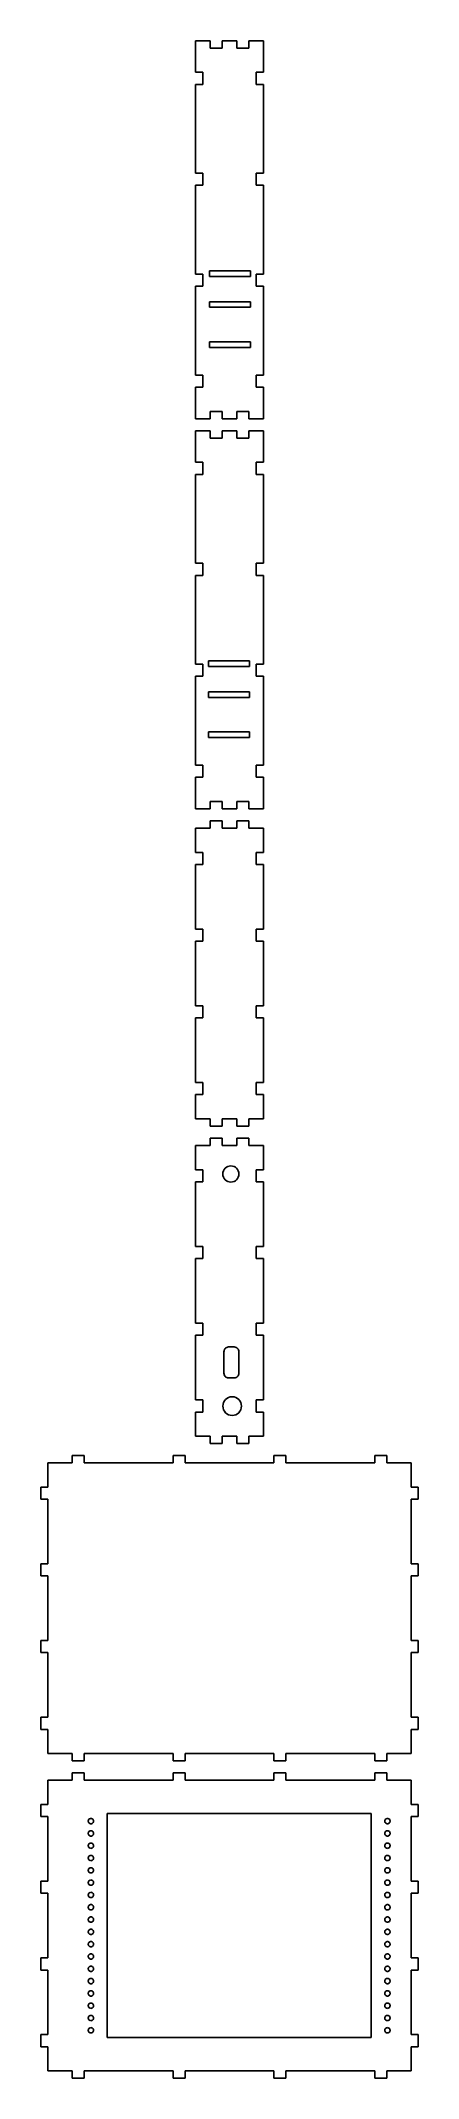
# Model space of a CAD drawing. Header units: metres. Extents: x -78 to 78, y -763 to 78.
import ezdxf

# ---------------------------------------------------------------- set-up
doc = ezdxf.new("R2010")
doc.units = ezdxf.units.M

msp = doc.modelspace()

# ---------------------------------------------------------------- linework, layer by layer
for p, q in [((-8, 78), (-14, 78)), ((-14, 78), (-14, 65)), ((-8, 75), (-8, 78)), ((3, 78), (-3, 78)), ((-3, 78), (-3, 75)), ((3, 75), (3, 78)), ((14, 78), (8, 78)), ((8, 78), (8, 75)), ((14, 65), (14, 78)), ((-3, 75), (-8, 75)), ((8, 75), (3, 75)), ((-14, 65), (-11, 65)), ((-11, 60), (-14, 60)), ((-14, 60), (-14, 23.3333)), ((-11, 65), (-11, 60)), ((11, 60), (11, 65)), ((11, 65), (14, 65)), ((14, 60), (11, 60)), ((14, 23.3333), (14, 60)), ((-14, 23.3333), (-11, 23.3333)), ((-11, 18.3333), (-14, 18.3333)), ((-14, 18.3333), (-14, -18.3333)), ((-11, 23.3333), (-11, 18.3333)), ((11, 18.3333), (11, 23.3333)), ((11, 23.3333), (14, 23.3333)), ((14, 18.3333), (11, 18.3333)), ((14, -18.3333), (14, 18.3333)), ((-14, -18.3333), (-11, -18.3333)), ((-11, -23.3333), (-14, -23.3333)), ((-14, -23.3333), (-14, -60)), ((-11, -18.3333), (-11, -23.3333)), ((-8.25586, -19.2959), (-8.25586, -16.9941)), ((-8.25586, -16.9941), (8.6377, -16.9941)), ((8.6377, -19.2959), (-8.25586, -19.2959)), ((8.6377, -16.9941), (8.6377, -19.2959)), ((11, -23.3333), (11, -18.3333)), ((11, -18.3333), (14, -18.3333)), ((14, -23.3333), (11, -23.3333)), ((14, -60), (14, -23.3333)), ((-8.25586, -32.0264), (-8.25586, -29.7236)), ((-8.25586, -29.7236), (8.6377, -29.7236)), ((8.6377, -32.0264), (-8.25586, -32.0264)), ((8.6377, -29.7236), (8.6377, -32.0264)), ((-8.25586, -48.583), (-8.25586, -46.2812)), ((-8.25586, -46.2812), (8.6377, -46.2812)), ((8.6377, -48.583), (-8.25586, -48.583)), ((8.6377, -46.2812), (8.6377, -48.583)), ((-14, -60), (-11, -60)), ((-11, -65), (-14, -65)), ((-14, -65), (-14, -78)), ((-11, -60), (-11, -65)), ((11, -65), (11, -60)), ((11, -60), (14, -60)), ((14, -65), (11, -65)), ((14, -78), (14, -65)), ((-8, -75), (-3, -75)), ((-8, -78), (-8, -75)), ((-3, -75), (-3, -78)), ((3, -78), (3, -75)), ((3, -75), (8, -75)), ((8, -75), (8, -78)), ((-14, -78), (-8, -78)), ((-8, -83), (-14, -83)), ((-14, -83), (-14, -96)), ((-8, -86), (-8, -83)), ((-3, -78), (3, -78)), ((3, -83), (-3, -83)), ((-3, -83), (-3, -86)), ((3, -86), (3, -83)), ((8, -78), (14, -78)), ((14, -83), (8, -83)), ((8, -83), (8, -86)), ((14, -96), (14, -83)), ((-3, -86), (-8, -86)), ((8, -86), (3, -86)), ((-14, -96), (-11, -96)), ((-11, -96), (-11, -101)), ((11, -101), (11, -96)), ((11, -96), (14, -96)), ((-11, -101), (-14, -101)), ((-14, -101), (-14, -137.667)), ((14, -101), (11, -101)), ((14, -137.667), (14, -101)), ((-14, -137.667), (-11, -137.667)), ((-11, -142.667), (-14, -142.667)), ((-14, -142.667), (-14, -179.333)), ((-11, -137.667), (-11, -142.667)), ((11, -142.667), (11, -137.667)), ((11, -137.667), (14, -137.667)), ((14, -142.667), (11, -142.667)), ((14, -179.333), (14, -142.667)), ((-14, -179.333), (-11, -179.333)), ((-11, -184.333), (-14, -184.333)), ((-14, -184.333), (-14, -221)), ((-11, -179.333), (-11, -184.333)), ((-8.6377, -180.296), (-8.6377, -177.994)), ((-8.6377, -177.994), (8.25586, -177.994)), ((8.25586, -180.296), (-8.6377, -180.296)), ((8.25586, -177.994), (8.25586, -180.296)), ((11, -184.333), (11, -179.333)), ((11, -179.333), (14, -179.333)), ((14, -184.333), (11, -184.333)), ((14, -221), (14, -184.333)), ((-8.6377, -193.026), (-8.6377, -190.724)), ((-8.6377, -190.724), (8.25586, -190.724)), ((8.25586, -193.026), (-8.6377, -193.026)), ((8.25586, -190.724), (8.25586, -193.026)), ((-8.6377, -209.583), (-8.6377, -207.281)), ((-8.6377, -207.281), (8.25586, -207.281)), ((8.25586, -209.583), (-8.6377, -209.583)), ((8.25586, -207.281), (8.25586, -209.583)), ((-14, -221), (-11, -221)), ((-11, -226), (-14, -226)), ((-14, -226), (-14, -239)), ((-11, -221), (-11, -226)), ((11, -226), (11, -221)), ((11, -221), (14, -221)), ((14, -226), (11, -226)), ((14, -239), (14, -226)), ((-14, -239), (-8, -239)), ((-8, -236), (-3, -236)), ((-8, -239), (-8, -236)), ((-3, -236), (-3, -239)), ((-3, -239), (3, -239)), ((3, -239), (3, -236)), ((3, -236), (8, -236)), ((8, -236), (8, -239)), ((8, -239), (14, -239)), ((-8, -247), (-14, -247)), ((-14, -247), (-14, -257)), ((-3, -244), (-8, -244)), ((-8, -244), (-8, -247)), ((-3, -247), (-3, -244)), ((3, -247), (-3, -247)), ((8, -244), (3, -244)), ((3, -244), (3, -247)), ((8, -247), (8, -244)), ((14, -247), (8, -247)), ((14, -257), (14, -247)), ((-14, -257), (-11, -257)), ((-11, -257), (-11, -262)), ((11, -262), (11, -257)), ((11, -257), (14, -257)), ((-11, -262), (-14, -262)), ((-14, -262), (-14, -288.667)), ((14, -262), (11, -262)), ((14, -288.667), (14, -262)), ((-14, -288.667), (-11, -288.667)), ((-11, -293.667), (-14, -293.667)), ((-14, -293.667), (-14, -320.333)), ((-11, -288.667), (-11, -293.667)), ((11, -293.667), (11, -288.667)), ((11, -288.667), (14, -288.667)), ((14, -293.667), (11, -293.667)), ((14, -320.333), (14, -293.667)), ((-14, -320.333), (-11, -320.333)), ((-11, -325.333), (-14, -325.333)), ((-14, -325.333), (-14, -352)), ((-11, -320.333), (-11, -325.333)), ((11, -325.333), (11, -320.333)), ((11, -320.333), (14, -320.333)), ((14, -325.333), (11, -325.333)), ((14, -352), (14, -325.333)), ((-14, -352), (-11, -352)), ((-11, -352), (-11, -357)), ((11, -357), (11, -352)), ((11, -352), (14, -352)), ((-11, -357), (-14, -357)), ((-14, -357), (-14, -367)), ((14, -357), (11, -357)), ((14, -367), (14, -357)), ((-14, -367), (-8, -367)), ((-8, -367), (-8, -370)), ((-8, -370), (-3, -370)), ((-3, -367), (3, -367)), ((-3, -370), (-3, -367)), ((3, -367), (3, -370)), ((3, -370), (8, -370)), ((8, -370), (8, -367)), ((8, -367), (14, -367)), ((-8, -378), (-14, -378)), ((-14, -378), (-14, -388)), ((-3, -375), (-8, -375)), ((-8, -375), (-8, -378)), ((-3, -378), (-3, -375)), ((3, -378), (-3, -378)), ((8, -375), (3, -375)), ((3, -375), (3, -378)), ((8, -378), (8, -375)), ((14, -378), (8, -378)), ((14, -388), (14, -378)), ((-1.28906, -387.003), (-0.72461, -386.695)), ((-0.72461, -386.695), (-0.09961, -386.502)), ((-0.09961, -386.502), (0.57129, -386.434)), ((0.57129, -386.434), (1.24219, -386.502)), ((1.24219, -386.502), (1.86719, -386.695)), ((1.86719, -386.695), (2.43262, -387.002)), ((-14, -388), (-11, -388)), ((-11, -393), (-14, -393)), ((-14, -393), (-14, -419.667)), ((-11, -388), (-11, -393)), ((-2.75684, -389.763), (-2.68945, -389.092)), ((-2.68945, -390.434), (-2.75684, -389.763)), ((-2.68945, -389.092), (-2.49512, -388.467)), ((-2.49512, -391.059), (-2.68945, -390.434)), ((-2.49512, -388.467), (-2.18848, -387.902)), ((-2.18848, -391.623), (-2.49512, -391.059)), ((-2.18848, -387.902), (-1.78223, -387.409)), ((-1.78223, -392.116), (-2.18848, -391.623)), ((-1.78223, -387.409), (-1.28906, -387.003)), ((-1.28906, -392.522), (-1.78223, -392.116)), ((-0.72461, -392.829), (-1.28906, -392.522)), ((-0.09961, -393.024), (-0.72461, -392.829)), ((0.57129, -393.091), (-0.09961, -393.024)), ((1.24219, -393.023), (0.57129, -393.091)), ((1.86719, -392.829), (1.24219, -393.023)), ((2.43262, -392.522), (1.86719, -392.829)), ((2.43262, -387.002), (2.92578, -387.409)), ((2.92578, -392.116), (2.43262, -392.522)), ((2.92578, -387.409), (3.33203, -387.901)), ((3.33203, -391.624), (2.92578, -392.116)), ((3.33203, -387.901), (3.63867, -388.467)), ((3.63867, -391.059), (3.33203, -391.624)), ((3.63867, -388.467), (3.83203, -389.093)), ((3.83203, -390.433), (3.63867, -391.059)), ((3.83203, -389.093), (3.90039, -389.763)), ((3.90039, -389.763), (3.83203, -390.433)), ((11, -393), (11, -388)), ((11, -388), (14, -388)), ((14, -393), (11, -393)), ((14, -419.667), (14, -393)), ((-14, -419.667), (-11, -419.667)), ((-11, -419.667), (-11, -424.667)), ((11, -424.667), (11, -419.667)), ((11, -419.667), (14, -419.667)), ((-11, -424.667), (-14, -424.667)), ((-14, -424.667), (-14, -451.333)), ((14, -424.667), (11, -424.667)), ((14, -451.333), (14, -424.667)), ((-14, -451.333), (-11, -451.333)), ((-11, -451.333), (-11, -456.333)), ((11, -456.333), (11, -451.333)), ((11, -451.333), (14, -451.333)), ((-11, -456.333), (-14, -456.333)), ((-14, -456.333), (-14, -483)), ((-2.27148, -462.709), (-2.16016, -462.345)), ((-2.16016, -462.345), (-1.98242, -462.018)), ((-1.98242, -462.018), (-1.74707, -461.732)), ((-1.74707, -461.732), (-1.46094, -461.495)), ((-1.46094, -461.495), (-1.13281, -461.317)), ((-1.13281, -461.317), (-0.76953, -461.207)), ((-0.76953, -461.207), (-0.37988, -461.168)), ((-0.37988, -461.168), (1.96484, -461.168)), ((1.96484, -461.168), (2.35547, -461.207)), ((2.35547, -461.207), (2.71875, -461.317)), ((2.71875, -461.317), (3.04688, -461.495)), ((3.04688, -461.495), (3.33203, -461.732)), ((3.33203, -461.732), (3.56738, -462.018)), ((3.56738, -462.018), (3.74512, -462.345)), ((3.74512, -462.345), (3.85742, -462.709)), ((14, -456.333), (11, -456.333)), ((14, -483), (14, -456.333)), ((-2.31152, -471.969), (-2.31055, -470.859)), ((-2.31055, -463.099), (-2.27148, -462.709)), ((-2.31055, -470.859), (-2.31055, -463.099)), ((3.85742, -462.709), (3.89648, -463.099)), ((3.89648, -463.099), (3.89648, -471.969)), ((-2.27148, -472.358), (-2.31152, -471.969)), ((-2.16016, -472.722), (-2.27148, -472.358)), ((-1.98242, -473.05), (-2.16016, -472.722)), ((-1.74707, -473.334), (-1.98242, -473.05)), ((-1.46094, -473.571), (-1.74707, -473.334)), ((-1.13281, -473.749), (-1.46094, -473.571)), ((-0.76953, -473.862), (-1.13281, -473.749)), ((-0.37988, -473.898), (-0.76953, -473.862)), ((1.96484, -473.898), (-0.37988, -473.898)), ((2.35547, -473.862), (1.96484, -473.898)), ((2.71875, -473.749), (2.35547, -473.862)), ((3.04688, -473.571), (2.71875, -473.749)), ((3.33203, -473.334), (3.04688, -473.571)), ((3.56738, -473.05), (3.33203, -473.334)), ((3.74512, -472.722), (3.56738, -473.05)), ((3.85742, -472.357), (3.74512, -472.722)), ((3.89648, -471.969), (3.85742, -472.357)), ((-14, -483), (-11, -483)), ((-11, -483), (-11, -488)), ((-2.73633, -485.565), (-2.6582, -484.791)), ((-2.6582, -486.339), (-2.73633, -485.565)), ((-2.6582, -484.791), (-2.43359, -484.069)), ((-2.43359, -487.061), (-2.6582, -486.339)), ((-2.43359, -484.069), (-2.08008, -483.418)), ((-2.08008, -487.712), (-2.43359, -487.061)), ((-2.08008, -483.418), (-1.61133, -482.85)), ((-1.61133, -488.28), (-2.08008, -487.712)), ((-1.61133, -482.85), (-1.04199, -482.38)), ((-1.04199, -482.38), (-0.38965, -482.025)), ((-0.38965, -482.025), (0.33105, -481.803)), ((0.33105, -481.803), (1.10449, -481.725)), ((1.10449, -481.725), (1.87891, -481.803)), ((1.87891, -481.803), (2.60059, -482.025)), ((2.60059, -482.025), (3.25195, -482.38)), ((3.25195, -482.38), (3.82129, -482.85)), ((3.82129, -482.85), (4.29004, -483.418)), ((4.29004, -487.712), (3.82129, -488.28)), ((4.29004, -483.418), (4.64453, -484.069)), ((4.64453, -487.061), (4.29004, -487.712)), ((4.64453, -484.069), (4.86719, -484.791)), ((4.86719, -486.339), (4.64453, -487.061)), ((4.86719, -484.791), (4.94629, -485.565)), ((4.94629, -485.565), (4.86719, -486.339)), ((11, -488), (11, -483)), ((11, -483), (14, -483)), ((-11, -488), (-14, -488)), ((-14, -488), (-14, -498)), ((-1.04199, -488.749), (-1.61133, -488.28)), ((-0.38965, -489.104), (-1.04199, -488.749)), ((0.33105, -489.328), (-0.38965, -489.104)), ((1.10449, -489.405), (0.33105, -489.328)), ((1.87891, -489.328), (1.10449, -489.405)), ((2.60059, -489.104), (1.87891, -489.328)), ((3.25195, -488.749), (2.60059, -489.104)), ((3.82129, -488.28), (3.25195, -488.749)), ((14, -488), (11, -488)), ((14, -498), (14, -488)), ((-14, -498), (-8, -498)), ((-8, -498), (-8, -501)), ((-8, -501), (-3, -501)), ((-3, -498), (3, -498)), ((-3, -501), (-3, -498)), ((3, -498), (3, -501)), ((3, -501), (8, -501)), ((8, -501), (8, -498)), ((8, -498), (14, -498)), ((-65, -509), (-75, -509)), ((-75, -509), (-75, -519)), ((-60, -506), (-65, -506)), ((-65, -506), (-65, -509)), ((-60, -509), (-60, -506)), ((-23.3333, -509), (-60, -509)), ((-18.3333, -506), (-23.3333, -506)), ((-23.3333, -506), (-23.3333, -509)), ((-18.3333, -509), (-18.3333, -506)), ((18.3333, -509), (-18.3333, -509)), ((23.3333, -506), (18.3333, -506)), ((18.3333, -506), (18.3333, -509)), ((23.3333, -509), (23.3333, -506)), ((60, -509), (23.3333, -509)), ((65, -506), (60, -506)), ((60, -506), (60, -509)), ((65, -509), (65, -506)), ((75, -509), (65, -509)), ((75, -519), (75, -509)), ((-75, -519), (-78, -519)), ((-78, -519), (-78, -524)), ((78, -519), (75, -519)), ((78, -524), (78, -519)), ((-78, -524), (-75, -524)), ((-75, -524), (-75, -550.667)), ((75, -550.667), (75, -524)), ((75, -524), (78, -524)), ((-75, -550.667), (-78, -550.667)), ((-78, -550.667), (-78, -555.667)), ((78, -550.667), (75, -550.667)), ((78, -555.667), (78, -550.667)), ((-78, -555.667), (-75, -555.667)), ((-75, -555.667), (-75, -582.333)), ((75, -582.333), (75, -555.667)), ((75, -555.667), (78, -555.667)), ((-75, -582.333), (-78, -582.333)), ((-78, -582.333), (-78, -587.333)), ((-78, -587.333), (-75, -587.333)), ((-75, -587.333), (-75, -614)), ((78, -582.333), (75, -582.333)), ((75, -614), (75, -587.333)), ((75, -587.333), (78, -587.333)), ((78, -587.333), (78, -582.333)), ((-75, -614), (-78, -614)), ((-78, -614), (-78, -619)), ((-78, -619), (-75, -619)), ((-75, -619), (-75, -629)), ((78, -614), (75, -614)), ((75, -629), (75, -619)), ((75, -619), (78, -619)), ((78, -619), (78, -614)), ((-75, -629), (-65, -629)), ((-65, -629), (-65, -632)), ((-60, -629), (-23.3333, -629)), ((-60, -632), (-60, -629)), ((-23.3333, -629), (-23.3333, -632)), ((-18.3333, -632), (-18.3333, -629)), ((-18.3333, -629), (18.3333, -629)), ((18.3333, -629), (18.3333, -632)), ((23.3333, -632), (23.3333, -629)), ((23.3333, -629), (60, -629)), ((60, -629), (60, -632)), ((65, -632), (65, -629)), ((65, -629), (75, -629)), ((-65, -632), (-60, -632)), ((-60, -637), (-65, -637)), ((-65, -637), (-65, -640)), ((-60, -640), (-60, -637)), ((-23.3333, -632), (-18.3333, -632)), ((-18.3333, -637), (-23.3333, -637)), ((-23.3333, -637), (-23.3333, -640)), ((-18.3333, -640), (-18.3333, -637)), ((18.3333, -632), (23.3333, -632)), ((23.3333, -637), (18.3333, -637)), ((18.3333, -637), (18.3333, -640)), ((23.3333, -640), (23.3333, -637)), ((60, -632), (65, -632)), ((65, -637), (60, -637)), ((60, -637), (60, -640)), ((65, -640), (65, -637)), ((-65, -640), (-75, -640)), ((-75, -640), (-75, -650)), ((-23.3333, -640), (-60, -640)), ((18.3333, -640), (-18.3333, -640)), ((60, -640), (23.3333, -640)), ((75, -640), (65, -640)), ((75, -650), (75, -640)), ((-75, -650), (-78, -650)), ((-78, -650), (-78, -655)), ((-78, -655), (-75, -655)), ((-75, -655), (-75, -681.667)), ((-58.0675, -656.124), (-57.8966, -655.97)), ((-57.8966, -655.97), (-57.6974, -655.855)), ((-57.6974, -655.855), (-57.4787, -655.784)), ((-57.4787, -655.784), (-57.25, -655.76)), ((-57.25, -655.76), (-57.0213, -655.784)), ((-57.0213, -655.784), (-56.8026, -655.855)), ((-56.8026, -655.855), (-56.6034, -655.97)), ((-56.6034, -655.97), (-56.4325, -656.124)), ((-50.5, -746.22), (-50.5, -653.78)), ((-50.5, -653.78), (58.5, -653.78)), ((58.5, -653.78), (58.5, -746.22)), ((64.4325, -656.124), (64.6034, -655.97)), ((64.6034, -655.97), (64.8026, -655.855)), ((64.8026, -655.855), (65.0213, -655.784)), ((65.0213, -655.784), (65.25, -655.76)), ((65.25, -655.76), (65.4787, -655.784)), ((65.4787, -655.784), (65.6974, -655.855)), ((65.6974, -655.855), (65.8966, -655.97)), ((65.8966, -655.97), (66.0675, -656.124)), ((78, -650), (75, -650)), ((75, -681.667), (75, -655)), ((75, -655), (78, -655)), ((78, -655), (78, -650)), ((-58.344, -656.745), (-58.2962, -656.52)), ((-58.344, -656.975), (-58.344, -656.745)), ((-58.2962, -657.2), (-58.344, -656.975)), ((-58.344, -661.825), (-58.2962, -661.6)), ((-58.344, -662.055), (-58.344, -661.825)), ((-58.2962, -662.28), (-58.344, -662.055)), ((-58.2962, -656.52), (-58.2026, -656.31)), ((-58.2026, -657.41), (-58.2962, -657.2)), ((-58.2962, -661.6), (-58.2026, -661.39)), ((-58.2026, -662.49), (-58.2962, -662.28)), ((-58.2026, -656.31), (-58.0675, -656.124)), ((-58.0675, -657.596), (-58.2026, -657.41)), ((-58.2026, -661.39), (-58.0675, -661.204)), ((-58.0675, -662.676), (-58.2026, -662.49)), ((-57.8966, -657.75), (-58.0675, -657.596)), ((-58.0675, -661.204), (-57.8966, -661.05)), ((-57.8966, -662.83), (-58.0675, -662.676)), ((-57.6974, -657.865), (-57.8966, -657.75)), ((-57.8966, -661.05), (-57.6974, -660.935)), ((-57.6974, -662.945), (-57.8966, -662.83)), ((-57.4787, -657.936), (-57.6974, -657.865)), ((-57.6974, -660.935), (-57.4787, -660.864)), ((-57.4787, -663.016), (-57.6974, -662.945)), ((-57.25, -657.96), (-57.4787, -657.936)), ((-57.4787, -660.864), (-57.25, -660.84)), ((-57.25, -663.04), (-57.4787, -663.016)), ((-57.0213, -657.936), (-57.25, -657.96)), ((-57.25, -660.84), (-57.0213, -660.864)), ((-57.0213, -663.016), (-57.25, -663.04)), ((-56.8026, -657.865), (-57.0213, -657.936)), ((-57.0213, -660.864), (-56.8026, -660.935)), ((-56.8026, -662.945), (-57.0213, -663.016)), ((-56.6034, -657.75), (-56.8026, -657.865)), ((-56.8026, -660.935), (-56.6034, -661.05)), ((-56.6034, -662.83), (-56.8026, -662.945)), ((-56.4325, -657.596), (-56.6034, -657.75)), ((-56.6034, -661.05), (-56.4325, -661.204)), ((-56.4325, -662.676), (-56.6034, -662.83)), ((-56.4325, -656.124), (-56.2974, -656.31)), ((-56.2974, -657.41), (-56.4325, -657.596)), ((-56.4325, -661.204), (-56.2974, -661.39)), ((-56.2974, -662.49), (-56.4325, -662.676)), ((-56.2974, -656.31), (-56.2038, -656.52)), ((-56.2038, -657.2), (-56.2974, -657.41)), ((-56.2974, -661.39), (-56.2038, -661.6)), ((-56.2038, -662.28), (-56.2974, -662.49)), ((-56.2038, -656.52), (-56.156, -656.745)), ((-56.156, -656.975), (-56.2038, -657.2)), ((-56.2038, -661.6), (-56.156, -661.825)), ((-56.156, -662.055), (-56.2038, -662.28)), ((-56.156, -656.745), (-56.156, -656.975)), ((-56.156, -661.825), (-56.156, -662.055)), ((64.156, -656.745), (64.2038, -656.52)), ((64.156, -656.975), (64.156, -656.745)), ((64.2038, -657.2), (64.156, -656.975)), ((64.156, -661.825), (64.2038, -661.6)), ((64.156, -662.055), (64.156, -661.825)), ((64.2038, -662.28), (64.156, -662.055)), ((64.2038, -656.52), (64.2974, -656.31)), ((64.2974, -657.41), (64.2038, -657.2)), ((64.2038, -661.6), (64.2974, -661.39)), ((64.2974, -662.49), (64.2038, -662.28)), ((64.2974, -656.31), (64.4325, -656.124)), ((64.4325, -657.596), (64.2974, -657.41)), ((64.2974, -661.39), (64.4325, -661.204)), ((64.4325, -662.676), (64.2974, -662.49)), ((64.6034, -657.75), (64.4325, -657.596)), ((64.4325, -661.204), (64.6034, -661.05)), ((64.6034, -662.83), (64.4325, -662.676)), ((64.8026, -657.865), (64.6034, -657.75)), ((64.6034, -661.05), (64.8026, -660.935)), ((64.8026, -662.945), (64.6034, -662.83)), ((65.0213, -657.936), (64.8026, -657.865)), ((64.8026, -660.935), (65.0213, -660.864)), ((65.0213, -663.016), (64.8026, -662.945)), ((65.25, -657.96), (65.0213, -657.936)), ((65.0213, -660.864), (65.25, -660.84)), ((65.25, -663.04), (65.0213, -663.016)), ((65.4787, -657.936), (65.25, -657.96)), ((65.25, -660.84), (65.4787, -660.864)), ((65.4787, -663.016), (65.25, -663.04)), ((65.6974, -657.865), (65.4787, -657.936)), ((65.4787, -660.864), (65.6974, -660.935)), ((65.6974, -662.945), (65.4787, -663.016)), ((65.8966, -657.75), (65.6974, -657.865)), ((65.6974, -660.935), (65.8966, -661.05)), ((65.8966, -662.83), (65.6974, -662.945)), ((66.0675, -657.596), (65.8966, -657.75)), ((65.8966, -661.05), (66.0675, -661.204)), ((66.0675, -662.676), (65.8966, -662.83)), ((66.0675, -656.124), (66.2026, -656.31)), ((66.2026, -657.41), (66.0675, -657.596)), ((66.0675, -661.204), (66.2026, -661.39)), ((66.2026, -662.49), (66.0675, -662.676)), ((66.2026, -656.31), (66.2962, -656.52)), ((66.2962, -657.2), (66.2026, -657.41)), ((66.2026, -661.39), (66.2962, -661.6)), ((66.2962, -662.28), (66.2026, -662.49)), ((66.2962, -656.52), (66.344, -656.745)), ((66.344, -656.975), (66.2962, -657.2)), ((66.2962, -661.6), (66.344, -661.825)), ((66.344, -662.055), (66.2962, -662.28)), ((66.344, -656.745), (66.344, -656.975)), ((66.344, -661.825), (66.344, -662.055)), ((-58.344, -666.905), (-58.2962, -666.68)), ((-58.344, -667.135), (-58.344, -666.905)), ((-58.2962, -667.36), (-58.344, -667.135)), ((-58.344, -671.985), (-58.2962, -671.76)), ((-58.344, -672.215), (-58.344, -671.985)), ((-58.2962, -672.44), (-58.344, -672.215)), ((-58.2962, -666.68), (-58.2026, -666.47)), ((-58.2026, -667.57), (-58.2962, -667.36)), ((-58.2962, -671.76), (-58.2026, -671.55)), ((-58.2026, -672.65), (-58.2962, -672.44)), ((-58.2026, -666.47), (-58.0675, -666.284)), ((-58.0675, -667.756), (-58.2026, -667.57)), ((-58.2026, -671.55), (-58.0675, -671.364)), ((-58.0675, -672.836), (-58.2026, -672.65)), ((-58.0675, -666.284), (-57.8966, -666.13)), ((-57.8966, -667.91), (-58.0675, -667.756)), ((-58.0675, -671.364), (-57.8966, -671.21)), ((-57.8966, -666.13), (-57.6974, -666.015)), ((-57.6974, -668.025), (-57.8966, -667.91)), ((-57.8966, -671.21), (-57.6974, -671.095)), ((-57.6974, -666.015), (-57.4787, -665.944)), ((-57.4787, -668.096), (-57.6974, -668.025)), ((-57.6974, -671.095), (-57.4787, -671.024)), ((-57.4787, -665.944), (-57.25, -665.92)), ((-57.25, -668.12), (-57.4787, -668.096)), ((-57.4787, -671.024), (-57.25, -671)), ((-57.25, -665.92), (-57.0213, -665.944)), ((-57.0213, -668.096), (-57.25, -668.12)), ((-57.25, -671), (-57.0213, -671.024)), ((-57.0213, -665.944), (-56.8026, -666.015)), ((-56.8026, -668.025), (-57.0213, -668.096)), ((-57.0213, -671.024), (-56.8026, -671.095)), ((-56.8026, -666.015), (-56.6034, -666.13)), ((-56.6034, -667.91), (-56.8026, -668.025)), ((-56.8026, -671.095), (-56.6034, -671.21)), ((-56.6034, -666.13), (-56.4325, -666.284)), ((-56.4325, -667.756), (-56.6034, -667.91)), ((-56.6034, -671.21), (-56.4325, -671.364)), ((-56.4325, -666.284), (-56.2974, -666.47)), ((-56.2974, -667.57), (-56.4325, -667.756)), ((-56.4325, -671.364), (-56.2974, -671.55)), ((-56.2974, -672.65), (-56.4325, -672.836)), ((-56.2974, -666.47), (-56.2038, -666.68)), ((-56.2038, -667.36), (-56.2974, -667.57)), ((-56.2974, -671.55), (-56.2038, -671.76)), ((-56.2038, -672.44), (-56.2974, -672.65)), ((-56.2038, -666.68), (-56.156, -666.905)), ((-56.156, -667.135), (-56.2038, -667.36)), ((-56.2038, -671.76), (-56.156, -671.985)), ((-56.156, -672.215), (-56.2038, -672.44)), ((-56.156, -666.905), (-56.156, -667.135)), ((-56.156, -671.985), (-56.156, -672.215)), ((64.156, -666.905), (64.2038, -666.68)), ((64.156, -667.135), (64.156, -666.905)), ((64.2038, -667.36), (64.156, -667.135)), ((64.156, -671.985), (64.2038, -671.76)), ((64.156, -672.215), (64.156, -671.985)), ((64.2038, -672.44), (64.156, -672.215)), ((64.2038, -666.68), (64.2974, -666.47)), ((64.2974, -667.57), (64.2038, -667.36)), ((64.2038, -671.76), (64.2974, -671.55)), ((64.2974, -672.65), (64.2038, -672.44)), ((64.2974, -666.47), (64.4325, -666.284)), ((64.4325, -667.756), (64.2974, -667.57)), ((64.2974, -671.55), (64.4325, -671.364)), ((64.4325, -672.836), (64.2974, -672.65)), ((64.4325, -666.284), (64.6034, -666.13)), ((64.6034, -667.91), (64.4325, -667.756)), ((64.4325, -671.364), (64.6034, -671.21)), ((64.6034, -666.13), (64.8026, -666.015)), ((64.8026, -668.025), (64.6034, -667.91)), ((64.6034, -671.21), (64.8026, -671.095)), ((64.8026, -666.015), (65.0213, -665.944)), ((65.0213, -668.096), (64.8026, -668.025)), ((64.8026, -671.095), (65.0213, -671.024)), ((65.0213, -665.944), (65.25, -665.92)), ((65.25, -668.12), (65.0213, -668.096)), ((65.0213, -671.024), (65.25, -671)), ((65.25, -665.92), (65.4787, -665.944)), ((65.4787, -668.096), (65.25, -668.12)), ((65.25, -671), (65.4787, -671.024)), ((65.4787, -665.944), (65.6974, -666.015)), ((65.6974, -668.025), (65.4787, -668.096)), ((65.4787, -671.024), (65.6974, -671.095)), ((65.6974, -666.015), (65.8966, -666.13)), ((65.8966, -667.91), (65.6974, -668.025)), ((65.6974, -671.095), (65.8966, -671.21)), ((65.8966, -666.13), (66.0675, -666.284)), ((66.0675, -667.756), (65.8966, -667.91)), ((65.8966, -671.21), (66.0675, -671.364)), ((66.0675, -666.284), (66.2026, -666.47)), ((66.2026, -667.57), (66.0675, -667.756)), ((66.0675, -671.364), (66.2026, -671.55)), ((66.2026, -672.65), (66.0675, -672.836)), ((66.2026, -666.47), (66.2962, -666.68)), ((66.2962, -667.36), (66.2026, -667.57)), ((66.2026, -671.55), (66.2962, -671.76)), ((66.2962, -672.44), (66.2026, -672.65)), ((66.2962, -666.68), (66.344, -666.905)), ((66.344, -667.135), (66.2962, -667.36)), ((66.2962, -671.76), (66.344, -671.985)), ((66.344, -672.215), (66.2962, -672.44)), ((66.344, -666.905), (66.344, -667.135)), ((66.344, -671.985), (66.344, -672.215)), ((-58.344, -677.065), (-58.2962, -676.84)), ((-58.344, -677.295), (-58.344, -677.065)), ((-58.2962, -677.52), (-58.344, -677.295)), ((-58.2962, -676.84), (-58.2026, -676.63)), ((-58.2026, -677.73), (-58.2962, -677.52)), ((-58.2026, -676.63), (-58.0675, -676.444)), ((-58.0675, -677.916), (-58.2026, -677.73)), ((-57.8966, -672.99), (-58.0675, -672.836)), ((-58.0675, -676.444), (-57.8966, -676.29)), ((-57.8966, -678.07), (-58.0675, -677.916)), ((-57.6974, -673.105), (-57.8966, -672.99)), ((-57.8966, -676.29), (-57.6974, -676.175)), ((-57.6974, -678.185), (-57.8966, -678.07)), ((-57.4787, -673.176), (-57.6974, -673.105)), ((-57.6974, -676.175), (-57.4787, -676.104)), ((-57.4787, -678.256), (-57.6974, -678.185)), ((-57.6974, -681.255), (-57.4787, -681.184)), ((-57.25, -673.2), (-57.4787, -673.176)), ((-57.4787, -676.104), (-57.25, -676.08)), ((-57.25, -678.28), (-57.4787, -678.256)), ((-57.4787, -681.184), (-57.25, -681.16)), ((-57.0213, -673.176), (-57.25, -673.2)), ((-57.25, -676.08), (-57.0213, -676.104)), ((-57.0213, -678.256), (-57.25, -678.28)), ((-57.25, -681.16), (-57.0213, -681.184)), ((-56.8026, -673.105), (-57.0213, -673.176)), ((-57.0213, -676.104), (-56.8026, -676.175)), ((-56.8026, -678.185), (-57.0213, -678.256)), ((-57.0213, -681.184), (-56.8026, -681.255)), ((-56.6034, -672.99), (-56.8026, -673.105)), ((-56.8026, -676.175), (-56.6034, -676.29)), ((-56.6034, -678.07), (-56.8026, -678.185)), ((-56.4325, -672.836), (-56.6034, -672.99)), ((-56.6034, -676.29), (-56.4325, -676.444)), ((-56.4325, -677.916), (-56.6034, -678.07)), ((-56.4325, -676.444), (-56.2974, -676.63)), ((-56.2974, -677.73), (-56.4325, -677.916)), ((-56.2974, -676.63), (-56.2038, -676.84)), ((-56.2038, -677.52), (-56.2974, -677.73)), ((-56.2038, -676.84), (-56.156, -677.065)), ((-56.156, -677.295), (-56.2038, -677.52)), ((-56.156, -677.065), (-56.156, -677.295)), ((64.156, -677.065), (64.2038, -676.84)), ((64.156, -677.295), (64.156, -677.065)), ((64.2038, -677.52), (64.156, -677.295)), ((64.2038, -676.84), (64.2974, -676.63)), ((64.2974, -677.73), (64.2038, -677.52)), ((64.2974, -676.63), (64.4325, -676.444)), ((64.4325, -677.916), (64.2974, -677.73)), ((64.6034, -672.99), (64.4325, -672.836)), ((64.4325, -676.444), (64.6034, -676.29)), ((64.6034, -678.07), (64.4325, -677.916)), ((64.8026, -673.105), (64.6034, -672.99)), ((64.6034, -676.29), (64.8026, -676.175)), ((64.8026, -678.185), (64.6034, -678.07)), ((65.0213, -673.176), (64.8026, -673.105)), ((64.8026, -676.175), (65.0213, -676.104)), ((65.0213, -678.256), (64.8026, -678.185)), ((64.8026, -681.255), (65.0213, -681.184)), ((65.25, -673.2), (65.0213, -673.176)), ((65.0213, -676.104), (65.25, -676.08)), ((65.25, -678.28), (65.0213, -678.256)), ((65.0213, -681.184), (65.25, -681.16)), ((65.4787, -673.176), (65.25, -673.2)), ((65.25, -676.08), (65.4787, -676.104)), ((65.4787, -678.256), (65.25, -678.28)), ((65.25, -681.16), (65.4787, -681.184)), ((65.6974, -673.105), (65.4787, -673.176)), ((65.4787, -676.104), (65.6974, -676.175)), ((65.6974, -678.185), (65.4787, -678.256)), ((65.4787, -681.184), (65.6974, -681.255)), ((65.8966, -672.99), (65.6974, -673.105)), ((65.6974, -676.175), (65.8966, -676.29)), ((65.8966, -678.07), (65.6974, -678.185)), ((66.0675, -672.836), (65.8966, -672.99)), ((65.8966, -676.29), (66.0675, -676.444)), ((66.0675, -677.916), (65.8966, -678.07)), ((66.0675, -676.444), (66.2026, -676.63)), ((66.2026, -677.73), (66.0675, -677.916)), ((66.2026, -676.63), (66.2962, -676.84)), ((66.2962, -677.52), (66.2026, -677.73)), ((66.2962, -676.84), (66.344, -677.065)), ((66.344, -677.295), (66.2962, -677.52)), ((66.344, -677.065), (66.344, -677.295)), ((-75, -681.667), (-78, -681.667)), ((-78, -681.667), (-78, -686.667)), ((-78, -686.667), (-75, -686.667)), ((-75, -686.667), (-75, -713.333)), ((-58.344, -682.145), (-58.2962, -681.92)), ((-58.344, -682.375), (-58.344, -682.145)), ((-58.2962, -682.6), (-58.344, -682.375)), ((-58.344, -687.225), (-58.2962, -687)), ((-58.344, -687.455), (-58.344, -687.225)), ((-58.2962, -687.68), (-58.344, -687.455)), ((-58.2962, -681.92), (-58.2026, -681.71)), ((-58.2026, -682.81), (-58.2962, -682.6)), ((-58.2962, -687), (-58.2026, -686.79)), ((-58.2026, -687.89), (-58.2962, -687.68)), ((-58.2026, -681.71), (-58.0675, -681.524)), ((-58.0675, -682.996), (-58.2026, -682.81)), ((-58.2026, -686.79), (-58.0675, -686.604)), ((-58.0675, -688.076), (-58.2026, -687.89)), ((-58.0675, -681.524), (-57.8966, -681.37)), ((-57.8966, -683.15), (-58.0675, -682.996)), ((-58.0675, -686.604), (-57.8966, -686.45)), ((-57.8966, -688.23), (-58.0675, -688.076)), ((-57.8966, -681.37), (-57.6974, -681.255)), ((-57.6974, -683.265), (-57.8966, -683.15)), ((-57.8966, -686.45), (-57.6974, -686.335)), ((-57.6974, -688.345), (-57.8966, -688.23)), ((-57.4787, -683.336), (-57.6974, -683.265)), ((-57.6974, -686.335), (-57.4787, -686.264)), ((-57.4787, -688.416), (-57.6974, -688.345)), ((-57.25, -683.36), (-57.4787, -683.336)), ((-57.4787, -686.264), (-57.25, -686.24)), ((-57.25, -688.44), (-57.4787, -688.416)), ((-57.0213, -683.336), (-57.25, -683.36)), ((-57.25, -686.24), (-57.0213, -686.264)), ((-57.0213, -688.416), (-57.25, -688.44)), ((-56.8026, -683.265), (-57.0213, -683.336)), ((-57.0213, -686.264), (-56.8026, -686.335)), ((-56.8026, -688.345), (-57.0213, -688.416)), ((-56.8026, -681.255), (-56.6034, -681.37)), ((-56.6034, -683.15), (-56.8026, -683.265)), ((-56.8026, -686.335), (-56.6034, -686.45)), ((-56.6034, -688.23), (-56.8026, -688.345)), ((-56.6034, -681.37), (-56.4325, -681.524)), ((-56.4325, -682.996), (-56.6034, -683.15)), ((-56.6034, -686.45), (-56.4325, -686.604)), ((-56.4325, -688.076), (-56.6034, -688.23)), ((-56.4325, -681.524), (-56.2974, -681.71)), ((-56.2974, -682.81), (-56.4325, -682.996)), ((-56.4325, -686.604), (-56.2974, -686.79)), ((-56.2974, -687.89), (-56.4325, -688.076)), ((-56.2974, -681.71), (-56.2038, -681.92)), ((-56.2038, -682.6), (-56.2974, -682.81)), ((-56.2974, -686.79), (-56.2038, -687)), ((-56.2038, -687.68), (-56.2974, -687.89)), ((-56.2038, -681.92), (-56.156, -682.145)), ((-56.156, -682.375), (-56.2038, -682.6)), ((-56.2038, -687), (-56.156, -687.225)), ((-56.156, -687.455), (-56.2038, -687.68)), ((-56.156, -682.145), (-56.156, -682.375)), ((-56.156, -687.225), (-56.156, -687.455)), ((64.156, -682.145), (64.2038, -681.92)), ((64.156, -682.375), (64.156, -682.145)), ((64.2038, -682.6), (64.156, -682.375)), ((64.156, -687.225), (64.2038, -687)), ((64.156, -687.455), (64.156, -687.225)), ((64.2038, -687.68), (64.156, -687.455)), ((64.2038, -681.92), (64.2974, -681.71)), ((64.2974, -682.81), (64.2038, -682.6)), ((64.2038, -687), (64.2974, -686.79)), ((64.2974, -687.89), (64.2038, -687.68)), ((64.2974, -681.71), (64.4325, -681.524)), ((64.4325, -682.996), (64.2974, -682.81)), ((64.2974, -686.79), (64.4325, -686.604)), ((64.4325, -688.076), (64.2974, -687.89)), ((64.4325, -681.524), (64.6034, -681.37)), ((64.6034, -683.15), (64.4325, -682.996)), ((64.4325, -686.604), (64.6034, -686.45)), ((64.6034, -688.23), (64.4325, -688.076)), ((64.6034, -681.37), (64.8026, -681.255)), ((64.8026, -683.265), (64.6034, -683.15)), ((64.6034, -686.45), (64.8026, -686.335)), ((64.8026, -688.345), (64.6034, -688.23)), ((65.0213, -683.336), (64.8026, -683.265)), ((64.8026, -686.335), (65.0213, -686.264)), ((65.0213, -688.416), (64.8026, -688.345)), ((65.25, -683.36), (65.0213, -683.336)), ((65.0213, -686.264), (65.25, -686.24)), ((65.25, -688.44), (65.0213, -688.416)), ((65.4787, -683.336), (65.25, -683.36)), ((65.25, -686.24), (65.4787, -686.264)), ((65.4787, -688.416), (65.25, -688.44)), ((65.6974, -683.265), (65.4787, -683.336)), ((65.4787, -686.264), (65.6974, -686.335)), ((65.6974, -688.345), (65.4787, -688.416)), ((65.6974, -681.255), (65.8966, -681.37)), ((65.8966, -683.15), (65.6974, -683.265)), ((65.6974, -686.335), (65.8966, -686.45)), ((65.8966, -688.23), (65.6974, -688.345)), ((65.8966, -681.37), (66.0675, -681.524)), ((66.0675, -682.996), (65.8966, -683.15)), ((65.8966, -686.45), (66.0675, -686.604)), ((66.0675, -688.076), (65.8966, -688.23)), ((66.0675, -681.524), (66.2026, -681.71)), ((66.2026, -682.81), (66.0675, -682.996)), ((66.0675, -686.604), (66.2026, -686.79)), ((66.2026, -687.89), (66.0675, -688.076)), ((66.2026, -681.71), (66.2962, -681.92)), ((66.2962, -682.6), (66.2026, -682.81)), ((66.2026, -686.79), (66.2962, -687)), ((66.2962, -687.68), (66.2026, -687.89)), ((66.2962, -681.92), (66.344, -682.145)), ((66.344, -682.375), (66.2962, -682.6)), ((66.2962, -687), (66.344, -687.225)), ((66.344, -687.455), (66.2962, -687.68)), ((66.344, -682.145), (66.344, -682.375)), ((66.344, -687.225), (66.344, -687.455)), ((78, -681.667), (75, -681.667)), ((75, -713.333), (75, -686.667)), ((75, -686.667), (78, -686.667)), ((78, -686.667), (78, -681.667)), ((-58.344, -692.305), (-58.2962, -692.08)), ((-58.344, -692.535), (-58.344, -692.305)), ((-58.2962, -692.76), (-58.344, -692.535)), ((-58.344, -697.385), (-58.2962, -697.16)), ((-58.344, -697.615), (-58.344, -697.385)), ((-58.2962, -697.84), (-58.344, -697.615)), ((-58.2962, -692.08), (-58.2026, -691.87)), ((-58.2026, -692.97), (-58.2962, -692.76)), ((-58.2962, -697.16), (-58.2026, -696.95)), ((-58.2026, -698.05), (-58.2962, -697.84)), ((-58.2026, -691.87), (-58.0675, -691.684)), ((-58.0675, -693.156), (-58.2026, -692.97)), ((-58.2026, -696.95), (-58.0675, -696.764)), ((-58.0675, -691.684), (-57.8966, -691.53)), ((-57.8966, -693.31), (-58.0675, -693.156)), ((-58.0675, -696.764), (-57.8966, -696.61)), ((-57.8966, -691.53), (-57.6974, -691.415)), ((-57.6974, -693.425), (-57.8966, -693.31)), ((-57.8966, -696.61), (-57.6974, -696.495)), ((-57.6974, -691.415), (-57.4787, -691.344)), ((-57.4787, -693.496), (-57.6974, -693.425)), ((-57.6974, -696.495), (-57.4787, -696.424)), ((-57.4787, -691.344), (-57.25, -691.32)), ((-57.25, -693.52), (-57.4787, -693.496)), ((-57.4787, -696.424), (-57.25, -696.4)), ((-57.25, -691.32), (-57.0213, -691.344)), ((-57.0213, -693.496), (-57.25, -693.52)), ((-57.25, -696.4), (-57.0213, -696.424)), ((-57.0213, -691.344), (-56.8026, -691.415)), ((-56.8026, -693.425), (-57.0213, -693.496)), ((-57.0213, -696.424), (-56.8026, -696.495)), ((-56.8026, -691.415), (-56.6034, -691.53)), ((-56.6034, -693.31), (-56.8026, -693.425)), ((-56.8026, -696.495), (-56.6034, -696.61)), ((-56.6034, -691.53), (-56.4325, -691.684)), ((-56.4325, -693.156), (-56.6034, -693.31)), ((-56.6034, -696.61), (-56.4325, -696.764)), ((-56.4325, -691.684), (-56.2974, -691.87)), ((-56.2974, -692.97), (-56.4325, -693.156)), ((-56.4325, -696.764), (-56.2974, -696.95)), ((-56.2974, -691.87), (-56.2038, -692.08)), ((-56.2038, -692.76), (-56.2974, -692.97)), ((-56.2974, -696.95), (-56.2038, -697.16)), ((-56.2038, -697.84), (-56.2974, -698.05)), ((-56.2038, -692.08), (-56.156, -692.305)), ((-56.156, -692.535), (-56.2038, -692.76)), ((-56.2038, -697.16), (-56.156, -697.385)), ((-56.156, -697.615), (-56.2038, -697.84)), ((-56.156, -692.305), (-56.156, -692.535)), ((-56.156, -697.385), (-56.156, -697.615)), ((64.156, -692.305), (64.2038, -692.08)), ((64.156, -692.535), (64.156, -692.305)), ((64.2038, -692.76), (64.156, -692.535)), ((64.156, -697.385), (64.2038, -697.16)), ((64.156, -697.615), (64.156, -697.385)), ((64.2038, -697.84), (64.156, -697.615)), ((64.2038, -692.08), (64.2974, -691.87)), ((64.2974, -692.97), (64.2038, -692.76)), ((64.2038, -697.16), (64.2974, -696.95)), ((64.2974, -698.05), (64.2038, -697.84)), ((64.2974, -691.87), (64.4325, -691.684)), ((64.4325, -693.156), (64.2974, -692.97)), ((64.2974, -696.95), (64.4325, -696.764)), ((64.4325, -691.684), (64.6034, -691.53)), ((64.6034, -693.31), (64.4325, -693.156)), ((64.4325, -696.764), (64.6034, -696.61)), ((64.6034, -691.53), (64.8026, -691.415)), ((64.8026, -693.425), (64.6034, -693.31)), ((64.6034, -696.61), (64.8026, -696.495)), ((64.8026, -691.415), (65.0213, -691.344)), ((65.0213, -693.496), (64.8026, -693.425)), ((64.8026, -696.495), (65.0213, -696.424)), ((65.0213, -691.344), (65.25, -691.32)), ((65.25, -693.52), (65.0213, -693.496)), ((65.0213, -696.424), (65.25, -696.4)), ((65.25, -691.32), (65.4787, -691.344)), ((65.4787, -693.496), (65.25, -693.52)), ((65.25, -696.4), (65.4787, -696.424)), ((65.4787, -691.344), (65.6974, -691.415)), ((65.6974, -693.425), (65.4787, -693.496)), ((65.4787, -696.424), (65.6974, -696.495)), ((65.6974, -691.415), (65.8966, -691.53)), ((65.8966, -693.31), (65.6974, -693.425)), ((65.6974, -696.495), (65.8966, -696.61)), ((65.8966, -691.53), (66.0675, -691.684)), ((66.0675, -693.156), (65.8966, -693.31)), ((65.8966, -696.61), (66.0675, -696.764)), ((66.0675, -691.684), (66.2026, -691.87)), ((66.2026, -692.97), (66.0675, -693.156)), ((66.0675, -696.764), (66.2026, -696.95)), ((66.2026, -691.87), (66.2962, -692.08)), ((66.2962, -692.76), (66.2026, -692.97)), ((66.2026, -696.95), (66.2962, -697.16)), ((66.2962, -697.84), (66.2026, -698.05)), ((66.2962, -692.08), (66.344, -692.305)), ((66.344, -692.535), (66.2962, -692.76)), ((66.2962, -697.16), (66.344, -697.385)), ((66.344, -697.615), (66.2962, -697.84)), ((66.344, -692.305), (66.344, -692.535)), ((66.344, -697.385), (66.344, -697.615)), ((-58.344, -702.465), (-58.2962, -702.24)), ((-58.344, -702.695), (-58.344, -702.465)), ((-58.2962, -702.92), (-58.344, -702.695)), ((-58.2962, -702.24), (-58.2026, -702.03)), ((-58.2026, -703.13), (-58.2962, -702.92)), ((-58.0675, -698.236), (-58.2026, -698.05)), ((-58.2026, -702.03), (-58.0675, -701.844)), ((-58.0675, -703.316), (-58.2026, -703.13)), ((-57.8966, -698.39), (-58.0675, -698.236)), ((-58.0675, -701.844), (-57.8966, -701.69)), ((-57.8966, -703.47), (-58.0675, -703.316)), ((-57.6974, -698.505), (-57.8966, -698.39)), ((-57.8966, -701.69), (-57.6974, -701.575)), ((-57.6974, -703.585), (-57.8966, -703.47)), ((-57.4787, -698.576), (-57.6974, -698.505)), ((-57.6974, -701.575), (-57.4787, -701.504)), ((-57.4787, -703.656), (-57.6974, -703.585)), ((-57.25, -698.6), (-57.4787, -698.576)), ((-57.4787, -701.504), (-57.25, -701.48)), ((-57.25, -703.68), (-57.4787, -703.656)), ((-57.0213, -698.576), (-57.25, -698.6)), ((-57.25, -701.48), (-57.0213, -701.504)), ((-57.0213, -703.656), (-57.25, -703.68)), ((-56.8026, -698.505), (-57.0213, -698.576)), ((-57.0213, -701.504), (-56.8026, -701.575)), ((-56.8026, -703.585), (-57.0213, -703.656)), ((-56.6034, -698.39), (-56.8026, -698.505)), ((-56.8026, -701.575), (-56.6034, -701.69)), ((-56.6034, -703.47), (-56.8026, -703.585)), ((-56.4325, -698.236), (-56.6034, -698.39)), ((-56.6034, -701.69), (-56.4325, -701.844)), ((-56.4325, -703.316), (-56.6034, -703.47)), ((-56.2974, -698.05), (-56.4325, -698.236)), ((-56.4325, -701.844), (-56.2974, -702.03)), ((-56.2974, -703.13), (-56.4325, -703.316)), ((-56.2974, -702.03), (-56.2038, -702.24)), ((-56.2038, -702.92), (-56.2974, -703.13)), ((-56.2038, -702.24), (-56.156, -702.465)), ((-56.156, -702.695), (-56.2038, -702.92)), ((-56.156, -702.465), (-56.156, -702.695)), ((64.156, -702.465), (64.2038, -702.24)), ((64.156, -702.695), (64.156, -702.465)), ((64.2038, -702.92), (64.156, -702.695)), ((64.2038, -702.24), (64.2974, -702.03)), ((64.2974, -703.13), (64.2038, -702.92)), ((64.4325, -698.236), (64.2974, -698.05)), ((64.2974, -702.03), (64.4325, -701.844)), ((64.4325, -703.316), (64.2974, -703.13)), ((64.6034, -698.39), (64.4325, -698.236)), ((64.4325, -701.844), (64.6034, -701.69)), ((64.6034, -703.47), (64.4325, -703.316)), ((64.8026, -698.505), (64.6034, -698.39)), ((64.6034, -701.69), (64.8026, -701.575)), ((64.8026, -703.585), (64.6034, -703.47)), ((65.0213, -698.576), (64.8026, -698.505)), ((64.8026, -701.575), (65.0213, -701.504)), ((65.0213, -703.656), (64.8026, -703.585)), ((65.25, -698.6), (65.0213, -698.576)), ((65.0213, -701.504), (65.25, -701.48)), ((65.25, -703.68), (65.0213, -703.656)), ((65.4787, -698.576), (65.25, -698.6)), ((65.25, -701.48), (65.4787, -701.504)), ((65.4787, -703.656), (65.25, -703.68)), ((65.6974, -698.505), (65.4787, -698.576)), ((65.4787, -701.504), (65.6974, -701.575)), ((65.6974, -703.585), (65.4787, -703.656)), ((65.8966, -698.39), (65.6974, -698.505)), ((65.6974, -701.575), (65.8966, -701.69)), ((65.8966, -703.47), (65.6974, -703.585)), ((66.0675, -698.236), (65.8966, -698.39)), ((65.8966, -701.69), (66.0675, -701.844)), ((66.0675, -703.316), (65.8966, -703.47)), ((66.2026, -698.05), (66.0675, -698.236)), ((66.0675, -701.844), (66.2026, -702.03)), ((66.2026, -703.13), (66.0675, -703.316)), ((66.2026, -702.03), (66.2962, -702.24)), ((66.2962, -702.92), (66.2026, -703.13)), ((66.2962, -702.24), (66.344, -702.465)), ((66.344, -702.695), (66.2962, -702.92)), ((66.344, -702.465), (66.344, -702.695)), ((-75, -713.333), (-78, -713.333)), ((-78, -713.333), (-78, -718.333)), ((-58.344, -707.545), (-58.2962, -707.32)), ((-58.344, -707.775), (-58.344, -707.545)), ((-58.2962, -708), (-58.344, -707.775)), ((-58.344, -712.625), (-58.2962, -712.4)), ((-58.344, -712.855), (-58.344, -712.625)), ((-58.2962, -713.08), (-58.344, -712.855)), ((-58.2962, -707.32), (-58.2026, -707.11)), ((-58.2026, -708.21), (-58.2962, -708)), ((-58.2962, -712.4), (-58.2026, -712.19)), ((-58.2026, -713.29), (-58.2962, -713.08)), ((-58.2026, -707.11), (-58.0675, -706.924)), ((-58.0675, -708.396), (-58.2026, -708.21)), ((-58.2026, -712.19), (-58.0675, -712.004)), ((-58.0675, -713.476), (-58.2026, -713.29)), ((-58.0675, -706.924), (-57.8966, -706.77)), ((-57.8966, -708.55), (-58.0675, -708.396)), ((-58.0675, -712.004), (-57.8966, -711.85)), ((-57.8966, -713.63), (-58.0675, -713.476)), ((-57.8966, -706.77), (-57.6974, -706.655)), ((-57.6974, -708.665), (-57.8966, -708.55)), ((-57.8966, -711.85), (-57.6974, -711.735)), ((-57.6974, -713.745), (-57.8966, -713.63)), ((-57.6974, -706.655), (-57.4787, -706.584)), ((-57.4787, -708.736), (-57.6974, -708.665)), ((-57.6974, -711.735), (-57.4787, -711.664)), ((-57.4787, -713.816), (-57.6974, -713.745)), ((-57.4787, -706.584), (-57.25, -706.56)), ((-57.25, -708.76), (-57.4787, -708.736)), ((-57.4787, -711.664), (-57.25, -711.64)), ((-57.25, -713.84), (-57.4787, -713.816)), ((-57.25, -706.56), (-57.0213, -706.584)), ((-57.0213, -708.736), (-57.25, -708.76)), ((-57.25, -711.64), (-57.0213, -711.664)), ((-57.0213, -713.816), (-57.25, -713.84)), ((-57.0213, -706.584), (-56.8026, -706.655)), ((-56.8026, -708.665), (-57.0213, -708.736)), ((-57.0213, -711.664), (-56.8026, -711.735)), ((-56.8026, -713.745), (-57.0213, -713.816)), ((-56.8026, -706.655), (-56.6034, -706.77)), ((-56.6034, -708.55), (-56.8026, -708.665)), ((-56.8026, -711.735), (-56.6034, -711.85)), ((-56.6034, -713.63), (-56.8026, -713.745)), ((-56.6034, -706.77), (-56.4325, -706.924)), ((-56.4325, -708.396), (-56.6034, -708.55)), ((-56.6034, -711.85), (-56.4325, -712.004)), ((-56.4325, -713.476), (-56.6034, -713.63)), ((-56.4325, -706.924), (-56.2974, -707.11)), ((-56.2974, -708.21), (-56.4325, -708.396)), ((-56.4325, -712.004), (-56.2974, -712.19)), ((-56.2974, -713.29), (-56.4325, -713.476)), ((-56.2974, -707.11), (-56.2038, -707.32)), ((-56.2038, -708), (-56.2974, -708.21)), ((-56.2974, -712.19), (-56.2038, -712.4)), ((-56.2038, -713.08), (-56.2974, -713.29)), ((-56.2038, -707.32), (-56.156, -707.545)), ((-56.156, -707.775), (-56.2038, -708)), ((-56.2038, -712.4), (-56.156, -712.625)), ((-56.156, -712.855), (-56.2038, -713.08)), ((-56.156, -707.545), (-56.156, -707.775)), ((-56.156, -712.625), (-56.156, -712.855)), ((64.156, -707.545), (64.2038, -707.32)), ((64.156, -707.775), (64.156, -707.545)), ((64.2038, -708), (64.156, -707.775)), ((64.156, -712.625), (64.2038, -712.4)), ((64.156, -712.855), (64.156, -712.625)), ((64.2038, -713.08), (64.156, -712.855)), ((64.2038, -707.32), (64.2974, -707.11)), ((64.2974, -708.21), (64.2038, -708)), ((64.2038, -712.4), (64.2974, -712.19)), ((64.2974, -713.29), (64.2038, -713.08)), ((64.2974, -707.11), (64.4325, -706.924)), ((64.4325, -708.396), (64.2974, -708.21)), ((64.2974, -712.19), (64.4325, -712.004)), ((64.4325, -713.476), (64.2974, -713.29)), ((64.4325, -706.924), (64.6034, -706.77)), ((64.6034, -708.55), (64.4325, -708.396)), ((64.4325, -712.004), (64.6034, -711.85)), ((64.6034, -713.63), (64.4325, -713.476)), ((64.6034, -706.77), (64.8026, -706.655)), ((64.8026, -708.665), (64.6034, -708.55)), ((64.6034, -711.85), (64.8026, -711.735)), ((64.8026, -713.745), (64.6034, -713.63)), ((64.8026, -706.655), (65.0213, -706.584)), ((65.0213, -708.736), (64.8026, -708.665)), ((64.8026, -711.735), (65.0213, -711.664)), ((65.0213, -713.816), (64.8026, -713.745)), ((65.0213, -706.584), (65.25, -706.56)), ((65.25, -708.76), (65.0213, -708.736)), ((65.0213, -711.664), (65.25, -711.64)), ((65.25, -713.84), (65.0213, -713.816)), ((65.25, -706.56), (65.4787, -706.584)), ((65.4787, -708.736), (65.25, -708.76)), ((65.25, -711.64), (65.4787, -711.664)), ((65.4787, -713.816), (65.25, -713.84)), ((65.4787, -706.584), (65.6974, -706.655)), ((65.6974, -708.665), (65.4787, -708.736)), ((65.4787, -711.664), (65.6974, -711.735)), ((65.6974, -713.745), (65.4787, -713.816)), ((65.6974, -706.655), (65.8966, -706.77)), ((65.8966, -708.55), (65.6974, -708.665)), ((65.6974, -711.735), (65.8966, -711.85)), ((65.8966, -713.63), (65.6974, -713.745)), ((65.8966, -706.77), (66.0675, -706.924)), ((66.0675, -708.396), (65.8966, -708.55)), ((65.8966, -711.85), (66.0675, -712.004)), ((66.0675, -713.476), (65.8966, -713.63)), ((66.0675, -706.924), (66.2026, -707.11)), ((66.2026, -708.21), (66.0675, -708.396)), ((66.0675, -712.004), (66.2026, -712.19)), ((66.2026, -713.29), (66.0675, -713.476)), ((66.2026, -707.11), (66.2962, -707.32)), ((66.2962, -708), (66.2026, -708.21)), ((66.2026, -712.19), (66.2962, -712.4)), ((66.2962, -713.08), (66.2026, -713.29)), ((66.2962, -707.32), (66.344, -707.545)), ((66.344, -707.775), (66.2962, -708)), ((66.2962, -712.4), (66.344, -712.625)), ((66.344, -712.855), (66.2962, -713.08)), ((66.344, -707.545), (66.344, -707.775)), ((66.344, -712.625), (66.344, -712.855)), ((78, -713.333), (75, -713.333)), ((78, -718.333), (78, -713.333)), ((-78, -718.333), (-75, -718.333)), ((-75, -718.333), (-75, -745)), ((-58.344, -717.705), (-58.2962, -717.48)), ((-58.344, -717.935), (-58.344, -717.705)), ((-58.2962, -718.16), (-58.344, -717.935)), ((-58.344, -722.785), (-58.2962, -722.56)), ((-58.344, -723.015), (-58.344, -722.785)), ((-58.2962, -723.24), (-58.344, -723.015)), ((-58.2962, -717.48), (-58.2026, -717.27)), ((-58.2026, -718.37), (-58.2962, -718.16)), ((-58.2962, -722.56), (-58.2026, -722.35)), ((-58.2026, -723.45), (-58.2962, -723.24)), ((-58.2026, -717.27), (-58.0675, -717.084)), ((-58.0675, -718.556), (-58.2026, -718.37)), ((-58.2026, -722.35), (-58.0675, -722.164)), ((-58.0675, -717.084), (-57.8966, -716.93)), ((-57.8966, -718.71), (-58.0675, -718.556)), ((-58.0675, -722.164), (-57.8966, -722.01)), ((-57.8966, -716.93), (-57.6974, -716.815)), ((-57.6974, -718.825), (-57.8966, -718.71)), ((-57.8966, -722.01), (-57.6974, -721.895)), ((-57.6974, -716.815), (-57.4787, -716.744)), ((-57.4787, -718.896), (-57.6974, -718.825)), ((-57.6974, -721.895), (-57.4787, -721.824)), ((-57.4787, -716.744), (-57.25, -716.72)), ((-57.25, -718.92), (-57.4787, -718.896)), ((-57.4787, -721.824), (-57.25, -721.8)), ((-57.25, -716.72), (-57.0213, -716.744)), ((-57.0213, -718.896), (-57.25, -718.92)), ((-57.25, -721.8), (-57.0213, -721.824)), ((-57.0213, -716.744), (-56.8026, -716.815)), ((-56.8026, -718.825), (-57.0213, -718.896)), ((-57.0213, -721.824), (-56.8026, -721.895)), ((-56.8026, -716.815), (-56.6034, -716.93)), ((-56.6034, -718.71), (-56.8026, -718.825)), ((-56.8026, -721.895), (-56.6034, -722.01)), ((-56.6034, -716.93), (-56.4325, -717.084)), ((-56.4325, -718.556), (-56.6034, -718.71)), ((-56.6034, -722.01), (-56.4325, -722.164)), ((-56.4325, -717.084), (-56.2974, -717.27)), ((-56.2974, -718.37), (-56.4325, -718.556)), ((-56.4325, -722.164), (-56.2974, -722.35)), ((-56.2974, -717.27), (-56.2038, -717.48)), ((-56.2038, -718.16), (-56.2974, -718.37)), ((-56.2974, -722.35), (-56.2038, -722.56)), ((-56.2038, -723.24), (-56.2974, -723.45)), ((-56.2038, -717.48), (-56.156, -717.705)), ((-56.156, -717.935), (-56.2038, -718.16)), ((-56.2038, -722.56), (-56.156, -722.785)), ((-56.156, -723.015), (-56.2038, -723.24)), ((-56.156, -717.705), (-56.156, -717.935)), ((-56.156, -722.785), (-56.156, -723.015)), ((64.156, -717.705), (64.2038, -717.48)), ((64.156, -717.935), (64.156, -717.705)), ((64.2038, -718.16), (64.156, -717.935)), ((64.156, -722.785), (64.2038, -722.56)), ((64.156, -723.015), (64.156, -722.785)), ((64.2038, -723.24), (64.156, -723.015)), ((64.2038, -717.48), (64.2974, -717.27)), ((64.2974, -718.37), (64.2038, -718.16)), ((64.2038, -722.56), (64.2974, -722.35)), ((64.2974, -723.45), (64.2038, -723.24)), ((64.2974, -717.27), (64.4325, -717.084)), ((64.4325, -718.556), (64.2974, -718.37)), ((64.2974, -722.35), (64.4325, -722.164)), ((64.4325, -717.084), (64.6034, -716.93)), ((64.6034, -718.71), (64.4325, -718.556)), ((64.4325, -722.164), (64.6034, -722.01)), ((64.6034, -716.93), (64.8026, -716.815)), ((64.8026, -718.825), (64.6034, -718.71)), ((64.6034, -722.01), (64.8026, -721.895)), ((64.8026, -716.815), (65.0213, -716.744)), ((65.0213, -718.896), (64.8026, -718.825)), ((64.8026, -721.895), (65.0213, -721.824)), ((65.0213, -716.744), (65.25, -716.72)), ((65.25, -718.92), (65.0213, -718.896)), ((65.0213, -721.824), (65.25, -721.8)), ((65.25, -716.72), (65.4787, -716.744)), ((65.4787, -718.896), (65.25, -718.92)), ((65.25, -721.8), (65.4787, -721.824)), ((65.4787, -716.744), (65.6974, -716.815)), ((65.6974, -718.825), (65.4787, -718.896)), ((65.4787, -721.824), (65.6974, -721.895)), ((65.6974, -716.815), (65.8966, -716.93)), ((65.8966, -718.71), (65.6974, -718.825)), ((65.6974, -721.895), (65.8966, -722.01)), ((65.8966, -716.93), (66.0675, -717.084)), ((66.0675, -718.556), (65.8966, -718.71)), ((65.8966, -722.01), (66.0675, -722.164)), ((66.0675, -717.084), (66.2026, -717.27)), ((66.2026, -718.37), (66.0675, -718.556)), ((66.0675, -722.164), (66.2026, -722.35)), ((66.2026, -717.27), (66.2962, -717.48)), ((66.2962, -718.16), (66.2026, -718.37)), ((66.2026, -722.35), (66.2962, -722.56)), ((66.2962, -723.24), (66.2026, -723.45)), ((66.2962, -717.48), (66.344, -717.705)), ((66.344, -717.935), (66.2962, -718.16)), ((66.2962, -722.56), (66.344, -722.785)), ((66.344, -723.015), (66.2962, -723.24)), ((66.344, -717.705), (66.344, -717.935)), ((66.344, -722.785), (66.344, -723.015)), ((75, -745), (75, -718.333)), ((75, -718.333), (78, -718.333)), ((-58.344, -727.865), (-58.2962, -727.64)), ((-58.344, -728.095), (-58.344, -727.865)), ((-58.2962, -728.32), (-58.344, -728.095)), ((-58.2962, -727.64), (-58.2026, -727.43)), ((-58.2026, -728.53), (-58.2962, -728.32)), ((-58.0675, -723.636), (-58.2026, -723.45)), ((-58.2026, -727.43), (-58.0675, -727.244)), ((-58.0675, -728.716), (-58.2026, -728.53)), ((-57.8966, -723.79), (-58.0675, -723.636)), ((-58.0675, -727.244), (-57.8966, -727.09)), ((-57.8966, -728.87), (-58.0675, -728.716)), ((-57.6974, -723.905), (-57.8966, -723.79)), ((-57.8966, -727.09), (-57.6974, -726.975)), ((-57.6974, -728.985), (-57.8966, -728.87)), ((-57.4787, -723.976), (-57.6974, -723.905)), ((-57.6974, -726.975), (-57.4787, -726.904)), ((-57.4787, -729.056), (-57.6974, -728.985)), ((-57.25, -724), (-57.4787, -723.976)), ((-57.4787, -726.904), (-57.25, -726.88)), ((-57.25, -729.08), (-57.4787, -729.056)), ((-57.0213, -723.976), (-57.25, -724)), ((-57.25, -726.88), (-57.0213, -726.904)), ((-57.0213, -729.056), (-57.25, -729.08)), ((-56.8026, -723.905), (-57.0213, -723.976)), ((-57.0213, -726.904), (-56.8026, -726.975)), ((-56.8026, -728.985), (-57.0213, -729.056)), ((-56.6034, -723.79), (-56.8026, -723.905)), ((-56.8026, -726.975), (-56.6034, -727.09)), ((-56.6034, -728.87), (-56.8026, -728.985)), ((-56.4325, -723.636), (-56.6034, -723.79)), ((-56.6034, -727.09), (-56.4325, -727.244)), ((-56.4325, -728.716), (-56.6034, -728.87)), ((-56.2974, -723.45), (-56.4325, -723.636)), ((-56.4325, -727.244), (-56.2974, -727.43)), ((-56.2974, -728.53), (-56.4325, -728.716)), ((-56.2974, -727.43), (-56.2038, -727.64)), ((-56.2038, -728.32), (-56.2974, -728.53)), ((-56.2038, -727.64), (-56.156, -727.865)), ((-56.156, -728.095), (-56.2038, -728.32)), ((-56.156, -727.865), (-56.156, -728.095)), ((64.156, -727.865), (64.2038, -727.64)), ((64.156, -728.095), (64.156, -727.865)), ((64.2038, -728.32), (64.156, -728.095)), ((64.2038, -727.64), (64.2974, -727.43)), ((64.2974, -728.53), (64.2038, -728.32)), ((64.4325, -723.636), (64.2974, -723.45)), ((64.2974, -727.43), (64.4325, -727.244)), ((64.4325, -728.716), (64.2974, -728.53)), ((64.6034, -723.79), (64.4325, -723.636)), ((64.4325, -727.244), (64.6034, -727.09)), ((64.6034, -728.87), (64.4325, -728.716)), ((64.8026, -723.905), (64.6034, -723.79)), ((64.6034, -727.09), (64.8026, -726.975)), ((64.8026, -728.985), (64.6034, -728.87)), ((65.0213, -723.976), (64.8026, -723.905)), ((64.8026, -726.975), (65.0213, -726.904)), ((65.0213, -729.056), (64.8026, -728.985)), ((65.25, -724), (65.0213, -723.976)), ((65.0213, -726.904), (65.25, -726.88)), ((65.25, -729.08), (65.0213, -729.056)), ((65.4787, -723.976), (65.25, -724)), ((65.25, -726.88), (65.4787, -726.904)), ((65.4787, -729.056), (65.25, -729.08)), ((65.6974, -723.905), (65.4787, -723.976)), ((65.4787, -726.904), (65.6974, -726.975)), ((65.6974, -728.985), (65.4787, -729.056)), ((65.8966, -723.79), (65.6974, -723.905)), ((65.6974, -726.975), (65.8966, -727.09)), ((65.8966, -728.87), (65.6974, -728.985)), ((66.0675, -723.636), (65.8966, -723.79)), ((65.8966, -727.09), (66.0675, -727.244)), ((66.0675, -728.716), (65.8966, -728.87)), ((66.2026, -723.45), (66.0675, -723.636)), ((66.0675, -727.244), (66.2026, -727.43)), ((66.2026, -728.53), (66.0675, -728.716)), ((66.2026, -727.43), (66.2962, -727.64)), ((66.2962, -728.32), (66.2026, -728.53)), ((66.2962, -727.64), (66.344, -727.865)), ((66.344, -728.095), (66.2962, -728.32)), ((66.344, -727.865), (66.344, -728.095)), ((-58.344, -732.945), (-58.2962, -732.72)), ((-58.344, -733.175), (-58.344, -732.945)), ((-58.2962, -733.4), (-58.344, -733.175)), ((-58.344, -738.025), (-58.2962, -737.8)), ((-58.344, -738.255), (-58.344, -738.025)), ((-58.2962, -738.48), (-58.344, -738.255)), ((-58.2962, -732.72), (-58.2026, -732.51)), ((-58.2026, -733.61), (-58.2962, -733.4)), ((-58.2962, -737.8), (-58.2026, -737.59)), ((-58.2026, -738.69), (-58.2962, -738.48)), ((-58.2026, -732.51), (-58.0675, -732.324)), ((-58.0675, -733.796), (-58.2026, -733.61)), ((-58.2026, -737.59), (-58.0675, -737.404)), ((-58.0675, -738.876), (-58.2026, -738.69)), ((-58.0675, -732.324), (-57.8966, -732.17)), ((-57.8966, -733.95), (-58.0675, -733.796)), ((-58.0675, -737.404), (-57.8966, -737.25)), ((-57.8966, -739.03), (-58.0675, -738.876)), ((-57.8966, -732.17), (-57.6974, -732.055)), ((-57.6974, -734.065), (-57.8966, -733.95)), ((-57.8966, -737.25), (-57.6974, -737.135)), ((-57.6974, -739.145), (-57.8966, -739.03)), ((-57.6974, -732.055), (-57.4787, -731.984)), ((-57.4787, -734.136), (-57.6974, -734.065)), ((-57.6974, -737.135), (-57.4787, -737.064)), ((-57.4787, -739.216), (-57.6974, -739.145)), ((-57.4787, -731.984), (-57.25, -731.96)), ((-57.25, -734.16), (-57.4787, -734.136)), ((-57.4787, -737.064), (-57.25, -737.04)), ((-57.25, -739.24), (-57.4787, -739.216)), ((-57.25, -731.96), (-57.0213, -731.984)), ((-57.0213, -734.136), (-57.25, -734.16)), ((-57.25, -737.04), (-57.0213, -737.064)), ((-57.0213, -739.216), (-57.25, -739.24)), ((-57.0213, -731.984), (-56.8026, -732.055)), ((-56.8026, -734.065), (-57.0213, -734.136)), ((-57.0213, -737.064), (-56.8026, -737.135)), ((-56.8026, -739.145), (-57.0213, -739.216)), ((-56.8026, -732.055), (-56.6034, -732.17)), ((-56.6034, -733.95), (-56.8026, -734.065)), ((-56.8026, -737.135), (-56.6034, -737.25)), ((-56.6034, -739.03), (-56.8026, -739.145)), ((-56.6034, -732.17), (-56.4325, -732.324)), ((-56.4325, -733.796), (-56.6034, -733.95)), ((-56.6034, -737.25), (-56.4325, -737.404)), ((-56.4325, -738.876), (-56.6034, -739.03)), ((-56.4325, -732.324), (-56.2974, -732.51)), ((-56.2974, -733.61), (-56.4325, -733.796)), ((-56.4325, -737.404), (-56.2974, -737.59)), ((-56.2974, -738.69), (-56.4325, -738.876)), ((-56.2974, -732.51), (-56.2038, -732.72)), ((-56.2038, -733.4), (-56.2974, -733.61)), ((-56.2974, -737.59), (-56.2038, -737.8)), ((-56.2038, -738.48), (-56.2974, -738.69)), ((-56.2038, -732.72), (-56.156, -732.945)), ((-56.156, -733.175), (-56.2038, -733.4)), ((-56.2038, -737.8), (-56.156, -738.025)), ((-56.156, -738.255), (-56.2038, -738.48)), ((-56.156, -732.945), (-56.156, -733.175)), ((-56.156, -738.025), (-56.156, -738.255)), ((64.156, -732.945), (64.2038, -732.72)), ((64.156, -733.175), (64.156, -732.945)), ((64.2038, -733.4), (64.156, -733.175)), ((64.156, -738.025), (64.2038, -737.8)), ((64.156, -738.255), (64.156, -738.025)), ((64.2038, -738.48), (64.156, -738.255)), ((64.2038, -732.72), (64.2974, -732.51)), ((64.2974, -733.61), (64.2038, -733.4)), ((64.2038, -737.8), (64.2974, -737.59)), ((64.2974, -738.69), (64.2038, -738.48)), ((64.2974, -732.51), (64.4325, -732.324)), ((64.4325, -733.796), (64.2974, -733.61)), ((64.2974, -737.59), (64.4325, -737.404)), ((64.4325, -738.876), (64.2974, -738.69)), ((64.4325, -732.324), (64.6034, -732.17)), ((64.6034, -733.95), (64.4325, -733.796)), ((64.4325, -737.404), (64.6034, -737.25)), ((64.6034, -739.03), (64.4325, -738.876)), ((64.6034, -732.17), (64.8026, -732.055)), ((64.8026, -734.065), (64.6034, -733.95)), ((64.6034, -737.25), (64.8026, -737.135)), ((64.8026, -739.145), (64.6034, -739.03)), ((64.8026, -732.055), (65.0213, -731.984)), ((65.0213, -734.136), (64.8026, -734.065)), ((64.8026, -737.135), (65.0213, -737.064)), ((65.0213, -739.216), (64.8026, -739.145)), ((65.0213, -731.984), (65.25, -731.96)), ((65.25, -734.16), (65.0213, -734.136)), ((65.0213, -737.064), (65.25, -737.04)), ((65.25, -739.24), (65.0213, -739.216)), ((65.25, -731.96), (65.4787, -731.984)), ((65.4787, -734.136), (65.25, -734.16)), ((65.25, -737.04), (65.4787, -737.064)), ((65.4787, -739.216), (65.25, -739.24)), ((65.4787, -731.984), (65.6974, -732.055)), ((65.6974, -734.065), (65.4787, -734.136)), ((65.4787, -737.064), (65.6974, -737.135)), ((65.6974, -739.145), (65.4787, -739.216)), ((65.6974, -732.055), (65.8966, -732.17)), ((65.8966, -733.95), (65.6974, -734.065)), ((65.6974, -737.135), (65.8966, -737.25)), ((65.8966, -739.03), (65.6974, -739.145)), ((65.8966, -732.17), (66.0675, -732.324)), ((66.0675, -733.796), (65.8966, -733.95)), ((65.8966, -737.25), (66.0675, -737.404)), ((66.0675, -738.876), (65.8966, -739.03)), ((66.0675, -732.324), (66.2026, -732.51)), ((66.2026, -733.61), (66.0675, -733.796)), ((66.0675, -737.404), (66.2026, -737.59)), ((66.2026, -738.69), (66.0675, -738.876)), ((66.2026, -732.51), (66.2962, -732.72)), ((66.2962, -733.4), (66.2026, -733.61)), ((66.2026, -737.59), (66.2962, -737.8)), ((66.2962, -738.48), (66.2026, -738.69)), ((66.2962, -732.72), (66.344, -732.945)), ((66.344, -733.175), (66.2962, -733.4)), ((66.2962, -737.8), (66.344, -738.025)), ((66.344, -738.255), (66.2962, -738.48)), ((66.344, -732.945), (66.344, -733.175)), ((66.344, -738.025), (66.344, -738.255)), ((-75, -745), (-78, -745)), ((-78, -745), (-78, -750)), ((-58.344, -743.105), (-58.2962, -742.88)), ((-58.344, -743.335), (-58.344, -743.105)), ((-58.2962, -743.56), (-58.344, -743.335)), ((-58.2962, -742.88), (-58.2026, -742.67)), ((-58.2026, -743.77), (-58.2962, -743.56)), ((-58.2026, -742.67), (-58.0675, -742.484)), ((-58.0675, -743.956), (-58.2026, -743.77)), ((-58.0675, -742.484), (-57.8966, -742.33)), ((-57.8966, -744.11), (-58.0675, -743.956)), ((-57.8966, -742.33), (-57.6974, -742.215)), ((-57.6974, -744.225), (-57.8966, -744.11)), ((-57.6974, -742.215), (-57.4787, -742.144)), ((-57.4787, -744.296), (-57.6974, -744.225)), ((-57.4787, -742.144), (-57.25, -742.12)), ((-57.25, -744.32), (-57.4787, -744.296)), ((-57.25, -742.12), (-57.0213, -742.144)), ((-57.0213, -744.296), (-57.25, -744.32)), ((-57.0213, -742.144), (-56.8026, -742.215)), ((-56.8026, -744.225), (-57.0213, -744.296)), ((-56.8026, -742.215), (-56.6034, -742.33)), ((-56.6034, -744.11), (-56.8026, -744.225)), ((-56.6034, -742.33), (-56.4325, -742.484)), ((-56.4325, -743.956), (-56.6034, -744.11)), ((-56.4325, -742.484), (-56.2974, -742.67)), ((-56.2974, -743.77), (-56.4325, -743.956)), ((-56.2974, -742.67), (-56.2038, -742.88)), ((-56.2038, -743.56), (-56.2974, -743.77)), ((-56.2038, -742.88), (-56.156, -743.105)), ((-56.156, -743.335), (-56.2038, -743.56)), ((-56.156, -743.105), (-56.156, -743.335)), ((58.5, -746.22), (-50.5, -746.22)), ((64.156, -743.105), (64.2038, -742.88)), ((64.156, -743.335), (64.156, -743.105)), ((64.2038, -743.56), (64.156, -743.335)), ((64.2038, -742.88), (64.2974, -742.67)), ((64.2974, -743.77), (64.2038, -743.56)), ((64.2974, -742.67), (64.4325, -742.484)), ((64.4325, -743.956), (64.2974, -743.77)), ((64.4325, -742.484), (64.6034, -742.33)), ((64.6034, -744.11), (64.4325, -743.956)), ((64.6034, -742.33), (64.8026, -742.215)), ((64.8026, -744.225), (64.6034, -744.11)), ((64.8026, -742.215), (65.0213, -742.144)), ((65.0213, -744.296), (64.8026, -744.225)), ((65.0213, -742.144), (65.25, -742.12)), ((65.25, -744.32), (65.0213, -744.296)), ((65.25, -742.12), (65.4787, -742.144)), ((65.4787, -744.296), (65.25, -744.32)), ((65.4787, -742.144), (65.6974, -742.215)), ((65.6974, -744.225), (65.4787, -744.296)), ((65.6974, -742.215), (65.8966, -742.33)), ((65.8966, -744.11), (65.6974, -744.225)), ((65.8966, -742.33), (66.0675, -742.484)), ((66.0675, -743.956), (65.8966, -744.11)), ((66.0675, -742.484), (66.2026, -742.67)), ((66.2026, -743.77), (66.0675, -743.956)), ((66.2026, -742.67), (66.2962, -742.88)), ((66.2962, -743.56), (66.2026, -743.77)), ((66.2962, -742.88), (66.344, -743.105)), ((66.344, -743.335), (66.2962, -743.56)), ((66.344, -743.105), (66.344, -743.335)), ((78, -745), (75, -745)), ((78, -750), (78, -745)), ((-78, -750), (-75, -750)), ((-75, -750), (-75, -760)), ((75, -760), (75, -750)), ((75, -750), (78, -750)), ((-75, -760), (-65, -760)), ((-65, -760), (-65, -763)), ((-65, -763), (-60, -763)), ((-60, -760), (-23.3333, -760)), ((-60, -763), (-60, -760)), ((-23.3333, -760), (-23.3333, -763)), ((-23.3333, -763), (-18.3333, -763)), ((-18.3333, -763), (-18.3333, -760)), ((-18.3333, -760), (18.3333, -760)), ((18.3333, -760), (18.3333, -763)), ((18.3333, -763), (23.3333, -763)), ((23.3333, -763), (23.3333, -760)), ((23.3333, -760), (60, -760)), ((60, -760), (60, -763)), ((60, -763), (65, -763)), ((65, -763), (65, -760)), ((65, -760), (75, -760))]:
    msp.add_line(p, q)

doc.saveas('drawing.dxf')
